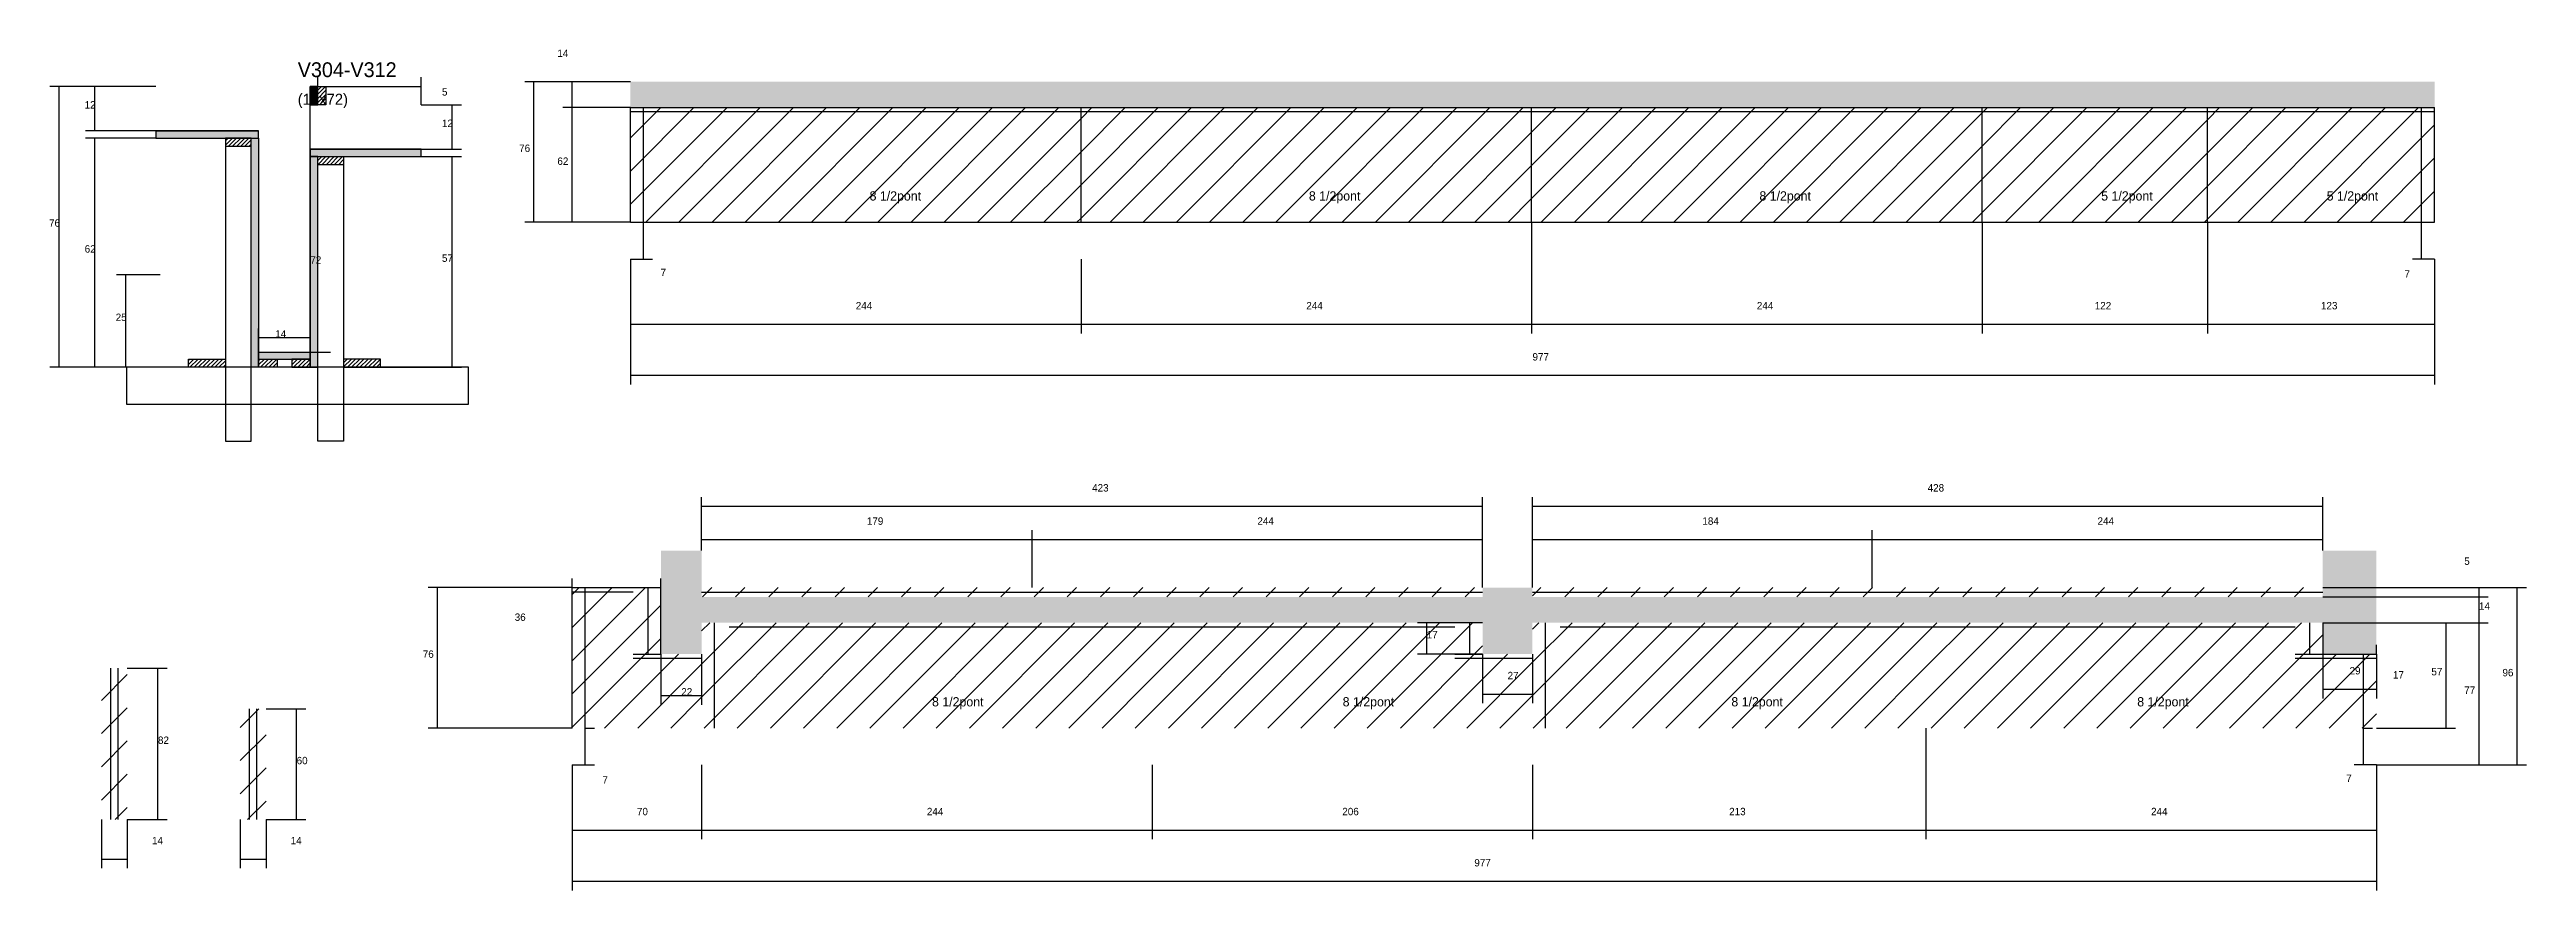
# Model space of a CAD drawing. Header units: metres. Extents: x -2848 to 21926, y -45195 to 1016.
# Drawn here: x 1466 to 2807, y -42235 to -41780 of the extents above; entities that cross this region are included whole.
import ezdxf

# ---------------------------------------------------------------- set-up
doc = ezdxf.new("R2010")
doc.units = ezdxf.units.M
for name, color, linetype in [('COTA', 4, 'Continuous'), ('Cota Seção (2x)', 4, 'Continuous'), ('Hachura', 253, 'Continuous'), ('Madeira', 126, 'Continuous'), ('NOMENCLATURA', 7, 'Continuous'), ('Painéis', 200, 'Continuous'), ('SARR_2.2x7', 40, 'Continuous'), ('SARR_EDITAR', 141, 'Continuous'), ('Texto Seção', 7, 'Continuous')]:
    doc.layers.add(name, color=color, linetype=linetype)

msp = doc.modelspace()

# ---------------------------------------------------------------- texts
at = {"layer": 'COTA'}
for s, p in [('14', (1740.6, -41784.1)), ('12', (1484.6, -41812)), ('5', (1678.1, -41805)), ('12', (1678.1, -41822)), ('76', (1719.9, -41835.5)), ('62', (1740.6, -41842.5)), ('76', (1465.3, -41876)), ('62', (1484.6, -41890)), ('57', (1678.1, -41895)), ('7', (1796.5, -41902.7)), ('7', (2740.9, -41903.6)), ('244', (1902.2, -41920.7)), ('244', (2146.2, -41920.7)), ('244', (2390.2, -41920.7)), ('122', (2573.2, -41920.7)), ('123', (2695.7, -41920.7)), ('25', (1501.4, -41927)), ('977', (2268.7, -41948.4)), ('423', (2030.2, -42019.3)), ('428', (2482.7, -42019.3)), ('179', (1908.2, -42037.3)), ('244', (2119.7, -42037.3)), ('184', (2360.7, -42037.3)), ('244', (2574.7, -42037.3)), ('5', (2773.3, -42059)), ('14', (2781.3, -42083.3)), ('36', (1717.5, -42089.3)), ('76', (1667.7, -42109.3)), ('17', (2211.4, -42098.8)), ('27', (2255.2, -42120.9)), ('29', (2711.2, -42118.3)), ('17', (2734.7, -42120.5)), ('57', (2755.5, -42118.8)), ('96', (2794, -42119.3)), ('22', (1807.7, -42129.7)), ('77', (2773.3, -42128.8)), ('82', (1524.3, -42155.9)), ('60', (1599.4, -42166.9)), ('7', (1765, -42177.4)), ('7', (2709.4, -42176.5)), ('70', (1783.7, -42194.5)), ('244', (1940.7, -42194.5)), ('206', (2165.7, -42194.5)), ('213', (2375.2, -42194.5)), ('244', (2603.7, -42194.5)), ('14', (1521.1, -42210.2)), ('14', (1596.2, -42210.2)), ('977', (2237.2, -42222.2))]:
    msp.add_text(s, height=4, dxfattribs=at).set_placement(p)
at = {"layer": 'Cota Seção (2x)'}
for s, p in [('72', (1606.8, -41896)), ('14', (1587.8, -41936))]:
    msp.add_text(s, height=4, dxfattribs=at).set_placement(p)
at = {"layer": 'NOMENCLATURA'}
for s, p in [('8 1/2pont', (1909.7, -41861.8)), ('8 1/2pont', (2147.6, -41861.8)), ('8 1/2pont', (2391.6, -41861.8)), ('5 1/2pont', (2576.7, -41861.8)), ('5 1/2pont', (2698.8, -41861.8)), ('8 1/2pont', (1943.5, -42135.6)), ('8 1/2pont', (2165.9, -42135.6)), ('8 1/2pont', (2376.4, -42135.6)), ('8 1/2pont', (2596.2, -42135.6))]:
    msp.add_text(s, height=5, dxfattribs=at).set_placement(p)
at = {"layer": 'Texto Seção'}
for s, height, p in [('V304-V312', 8, (1600, -41795)), ('(14x72)', 6, (1600, -41810))]:
    msp.add_text(s, height=height, dxfattribs=at).set_placement(p)

# ---------------------------------------------------------------- hatches: boundary and pattern name
at = {"layer": 'COTA'}
h = msp.add_hatch(dxfattribs=at)
h.set_pattern_fill('AR-CONC', scale=0.03)
h.paths.add_polyline_path([(1780.2, -41797.5), (1780.2, -41811.5), (2757.2, -41811.5), (2757.2, -41797.5)])
h = msp.add_hatch(dxfattribs=at)
h.set_pattern_fill('AR-CONC', scale=0.03)
h.paths.add_polyline_path([(2241.7, -42107.3), (2268.7, -42107.3), (2268.7, -42090.3), (2696.7, -42090.3), (2696.7, -42107.3), (2725.7, -42107.3), (2725.7, -42051.3), (2696.7, -42051.3), (2696.7, -42071.3), (2696.7, -42076.3), (2268.7, -42076.3), (2268.7, -42071.3), (2241.7, -42071.3), (2241.7, -42076.3), (1818.7, -42076.3), (1818.7, -42071.3), (1818.7, -42051.3), (1796.7, -42051.3), (1796.7, -42071.3), (1796.7, -42107.3), (1818.7, -42107.3), (1818.7, -42090.3), (2241.7, -42090.3)])
at = {"layer": 'Hachura'}
h = msp.add_hatch(color=8, dxfattribs=at)
h.dxf.hatch_style = 1
h.paths.add_polyline_path([(1610.8, -41800), (1606.8, -41800), (1606.8, -41800), (1606.8, -41810), (1606.8, -41810), (1610.8, -41810), (1610.8, -41810), (1610.8, -41800)])
h = msp.add_hatch(dxfattribs=at)
h.set_pattern_fill('ANSI31', scale=0.5)
h.paths.add_polyline_path([(1615.2, -41810), (1610.8, -41810), (1610.8, -41810), (1610.8, -41800), (1610.8, -41800), (1615.2, -41800), (1615.2, -41800), (1615.2, -41810)])
h = msp.add_hatch(dxfattribs=at)
h.set_pattern_fill('ANSI31', scale=4)
h.paths.add_polyline_path([(2024.2, -41811.5), (1780.2, -41811.5), (1780.2, -41873.5), (2024.2, -41873.5)])
h = msp.add_hatch(dxfattribs=at)
h.set_pattern_fill('ANSI31', scale=4)
h.paths.add_polyline_path([(2268.2, -41873.5), (2268.2, -41811.5), (2024.2, -41811.5), (2024.2, -41873.5)])
h = msp.add_hatch(dxfattribs=at)
h.set_pattern_fill('ANSI31', scale=4)
h.paths.add_polyline_path([(2512.2, -41873.5), (2512.2, -41811.5), (2268.2, -41811.5), (2268.2, -41873.5)])
h = msp.add_hatch(dxfattribs=at)
h.set_pattern_fill('ANSI31', scale=4)
h.paths.add_polyline_path([(2512.2, -41811.5), (2512.2, -41873.5), (2634.2, -41873.5), (2634.2, -41811.5)])
h = msp.add_hatch(dxfattribs=at)
h.set_pattern_fill('ANSI31', scale=4)
h.paths.add_polyline_path([(2634.2, -41873.5), (2757.2, -41873.5), (2757.2, -41811.5), (2634.2, -41811.5)])
h = msp.add_hatch(color=8, dxfattribs=at)
h.dxf.hatch_style = 1
h.paths.add_polyline_path([(1578.8, -41828), (1578.8, -41824), (1578.8, -41824), (1523.2, -41824), (1523.2, -41824), (1523.2, -41828), (1523.2, -41828), (1578.8, -41828)])
h = msp.add_hatch(dxfattribs=at)
h.set_pattern_fill('ANSI31', scale=0.5)
h.paths.add_polyline_path([(1574.8, -41832.4), (1574.8, -41828), (1574.8, -41828), (1560.8, -41828), (1560.8, -41828), (1560.8, -41832.4), (1560.8, -41832.4), (1574.8, -41832.4)])
h = msp.add_hatch(color=8, dxfattribs=at)
h.dxf.hatch_style = 1
h.paths.add_polyline_path([(1574.8, -41828), (1578.8, -41828), (1578.8, -41828), (1578.8, -41952), (1578.8, -41952), (1574.8, -41952), (1574.8, -41952), (1574.8, -41828)])
h = msp.add_hatch(color=8, dxfattribs=at)
h.dxf.hatch_style = 1
h.paths.add_polyline_path([(1666.8, -41838), (1666.8, -41834), (1666.8, -41834), (1606.8, -41834), (1606.8, -41834), (1606.8, -41838), (1606.8, -41838), (1666.8, -41838)])
h = msp.add_hatch(color=8, dxfattribs=at)
h.dxf.hatch_style = 1
h.paths.add_polyline_path([(1610.8, -41838), (1606.8, -41838), (1606.8, -41838), (1606.8, -41952), (1606.8, -41952), (1610.8, -41952), (1610.8, -41952), (1610.8, -41838)])
h = msp.add_hatch(dxfattribs=at)
h.set_pattern_fill('ANSI31', scale=0.5)
h.paths.add_polyline_path([(1610.8, -41842.4), (1610.8, -41838), (1610.8, -41838), (1624.8, -41838), (1624.8, -41838), (1624.8, -41842.4), (1624.8, -41842.4), (1610.8, -41842.4)])
h = msp.add_hatch(color=8, dxfattribs=at)
h.dxf.hatch_style = 1
h.paths.add_polyline_path([(1606.8, -41947.6), (1606.8, -41944), (1606.8, -41944), (1578.8, -41944), (1578.8, -41944), (1578.8, -41947.6), (1578.8, -41947.6), (1606.8, -41947.6)])
h = msp.add_hatch(dxfattribs=at)
h.set_pattern_fill('ANSI31', scale=0.5)
h.paths.add_polyline_path([(1540.8, -41952), (1540.8, -41947.6), (1540.8, -41947.6), (1560.8, -41947.6), (1560.8, -41947.6), (1560.8, -41952), (1560.8, -41952), (1540.8, -41952)])
h = msp.add_hatch(dxfattribs=at)
h.set_pattern_fill('ANSI31', scale=0.5)
h.paths.add_polyline_path([(1578.8, -41952), (1578.8, -41947.6), (1578.8, -41947.6), (1588.8, -41947.6), (1588.8, -41947.6), (1588.8, -41952), (1588.8, -41952), (1578.8, -41952)])
h = msp.add_hatch(dxfattribs=at)
h.set_pattern_fill('ANSI31', scale=0.5)
h.paths.add_polyline_path([(1606.8, -41952), (1606.8, -41947.6), (1606.8, -41947.6), (1596.8, -41947.6), (1596.8, -41947.6), (1596.8, -41952), (1596.8, -41952), (1606.8, -41952)])
h = msp.add_hatch(dxfattribs=at)
h.set_pattern_fill('ANSI31', scale=0.5)
h.paths.add_polyline_path([(1644.8, -41952), (1644.8, -41947.6), (1644.8, -41947.6), (1624.8, -41947.6), (1624.8, -41947.6), (1624.8, -41952), (1624.8, -41952), (1644.8, -41952)])
h = msp.add_hatch(dxfattribs=at)
h.set_pattern_fill('ANSI31', scale=4)
h.paths.add_polyline_path([(1748.7, -42071.3), (1748.7, -42147.3), (1818.7, -42147.3), (1818.7, -42107.3), (1796.7, -42107.3), (1796.7, -42071.3)])
h = msp.add_hatch(dxfattribs=at)
h.set_pattern_fill('ANSI31', scale=4)
h.paths.add_polyline_path([(1818.7, -42071.3), (1818.7, -42076.3), (1997.7, -42076.3), (1997.7, -42071.3)])
h = msp.add_hatch(dxfattribs=at)
h.set_pattern_fill('ANSI31', scale=4)
h.paths.add_polyline_path([(1997.7, -42071.3), (1997.7, -42076.3), (2241.7, -42076.3), (2241.7, -42071.3)])
h = msp.add_hatch(dxfattribs=at)
h.set_pattern_fill('ANSI31', scale=4)
h.paths.add_polyline_path([(2268.7, -42071.3), (2268.7, -42076.3), (2452.7, -42076.3), (2452.7, -42071.3)])
h = msp.add_hatch(dxfattribs=at)
h.set_pattern_fill('ANSI31', scale=4)
h.paths.add_polyline_path([(2452.7, -42071.3), (2452.7, -42076.3), (2696.7, -42076.3), (2696.7, -42071.3)])
h = msp.add_hatch(dxfattribs=at)
h.set_pattern_fill('ANSI31', scale=4)
h.paths.add_polyline_path([(2062.7, -42147.3), (2062.7, -42090.3), (1818.7, -42090.3), (1818.7, -42107.3), (1818.7, -42147.3)])
h = msp.add_hatch(dxfattribs=at)
h.set_pattern_fill('ANSI31', scale=4)
h.paths.add_polyline_path([(2268.7, -42147.3), (2268.7, -42107.3), (2241.7, -42107.3), (2241.7, -42090.3), (2062.7, -42090.3), (2062.7, -42147.3)])
h = msp.add_hatch(dxfattribs=at)
h.set_pattern_fill('ANSI31', scale=4)
h.paths.add_polyline_path([(2268.7, -42090.3), (2268.7, -42147.3), (2481.7, -42147.3), (2481.7, -42090.3)])
h = msp.add_hatch(dxfattribs=at)
h.set_pattern_fill('ANSI31', scale=4)
h.paths.add_polyline_path([(2481.7, -42090.3), (2481.7, -42147.3), (2725.7, -42147.3), (2725.7, -42107.3), (2696.7, -42107.3), (2696.7, -42090.3)])
h = msp.add_hatch(dxfattribs=at)
h.set_pattern_fill('ANSI31', scale=4)
h.paths.add_polyline_path([(1507.7, -42114.9), (1493.7, -42114.9), (1493.7, -42196.9), (1507.7, -42196.9)])
h = msp.add_hatch(dxfattribs=at)
h.set_pattern_fill('ANSI31', scale=4)
h.paths.add_polyline_path([(1582.9, -42136.9), (1568.9, -42136.9), (1568.9, -42196.9), (1582.9, -42196.9)])

# ---------------------------------------------------------------- linework, layer by layer
at = {"layer": 'COTA'}
for p, q in [((1610.8, -41800), (1610.8, -41795)), ((1666.8, -41810), (1666.8, -41795)), ((1780.2, -41797.5), (1722.9, -41797.5)), ((1727.9, -41873.5), (1727.9, -41797.5)), ((1780.2, -41797.5), (1743.6, -41797.5)), ((1748.6, -41811.5), (1748.6, -41797.5)), ((1523.2, -41800), (1465.8, -41800)), ((1470.8, -41952), (1470.8, -41800)), ((1523.2, -41800), (1485.1, -41800)), ((1490.1, -41824), (1490.1, -41800)), ((1610.8, -41800), (1666.8, -41800)), ((1666.8, -41810), (1688.6, -41810)), ((1683.6, -41834), (1683.6, -41810)), ((1780.2, -41811.5), (1743.6, -41811.5)), ((1780.2, -41811.5), (1743.6, -41811.5)), ((1748.6, -41873.5), (1748.6, -41811.5)), ((1523.2, -41824), (1485.1, -41824)), ((1523.2, -41828), (1485.1, -41828)), ((1490.1, -41952), (1490.1, -41828)), ((1666.8, -41834), (1688.6, -41834)), ((1666.8, -41838), (1688.6, -41838)), ((1683.6, -41952), (1683.6, -41838)), ((1780.2, -41873.5), (1722.9, -41873.5)), ((1780.2, -41873.5), (1743.6, -41873.5)), ((1787.2, -41893.5), (1787.2, -41873.5)), ((1787.2, -41873.5), (1792.2, -41873.5)), ((2268.2, -41873.5), (2268.2, -41933.7)), ((2512.2, -41873.5), (2512.2, -41933.7)), ((2512.2, -41873.5), (2512.2, -41933.7)), ((2634.2, -41873.5), (2634.2, -41933.7)), ((2750.2, -41893.5), (2750.2, -41873.5)), ((2750.2, -41873.5), (2755.2, -41873.5)), ((1525.5, -41902), (1501.9, -41902)), ((1506.9, -41952), (1506.9, -41902)), ((1780.2, -41893.5), (1780.2, -41933.7)), ((1780.2, -41893.5), (1780.2, -41961.4)), ((1780.2, -41893.5), (1792.2, -41893.5)), ((2024.2, -41893.5), (2024.2, -41933.7)), ((2024.2, -41893.5), (2024.2, -41933.7)), ((2268.2, -41893.5), (2268.2, -41933.7)), ((2634.2, -41893.5), (2634.2, -41933.7)), ((2757.2, -41893.5), (2745.2, -41893.5)), ((2757.2, -41893.5), (2757.2, -41933.7)), ((2757.2, -41893.5), (2757.2, -41961.4)), ((1780.2, -41928.7), (2024.2, -41928.7)), ((2024.2, -41928.7), (2268.2, -41928.7)), ((2268.2, -41928.7), (2512.2, -41928.7)), ((2512.2, -41928.7), (2634.2, -41928.7)), ((2634.2, -41928.7), (2757.2, -41928.7)), ((1545.2, -41952), (1465.8, -41952)), ((1545.2, -41952), (1485.1, -41952)), ((1525.5, -41952), (1501.9, -41952)), ((1640.4, -41952), (1688.6, -41952)), ((1780.2, -41956.4), (2757.2, -41956.4)), ((1818.7, -42051.3), (1818.7, -42022.3)), ((2241.7, -42071.3), (2241.7, -42022.3)), ((2268.7, -42071.3), (2268.7, -42022.3)), ((2696.7, -42051.3), (2696.7, -42022.3)), ((1818.7, -42027.3), (2241.7, -42027.3)), ((2268.7, -42027.3), (2696.7, -42027.3)), ((1818.7, -42051.3), (1818.7, -42040.3)), ((1818.7, -42045.3), (1997.7, -42045.3)), ((1997.7, -42071.3), (1997.7, -42040.3)), ((1997.7, -42071.3), (1997.7, -42040.3)), ((1997.7, -42045.3), (2241.7, -42045.3)), ((2241.7, -42071.3), (2241.7, -42040.3)), ((2268.7, -42071.3), (2268.7, -42040.3)), ((2268.7, -42045.3), (2452.7, -42045.3)), ((2452.7, -42071.3), (2452.7, -42040.3)), ((2452.7, -42071.3), (2452.7, -42040.3)), ((2452.7, -42045.3), (2696.7, -42045.3)), ((2696.7, -42051.3), (2696.7, -42040.3)), ((1748.7, -42071.3), (1748.7, -42066.3)), ((1796.7, -42107.3), (1796.7, -42066.3)), ((1748.7, -42071.3), (1670.7, -42071.3)), ((1675.7, -42147.3), (1675.7, -42071.3)), ((1748.7, -42071.3), (1796.7, -42071.3)), ((2696.7, -42071.3), (2807, -42071.3)), ((2696.7, -42071.3), (2786.3, -42071.3)), ((2696.7, -42076.3), (2786.3, -42076.3)), ((2725.7, -42076.3), (2786.3, -42076.3)), ((2781.3, -42076.3), (2781.3, -42071.3)), ((2781.3, -42090.3), (2781.3, -42076.3)), ((2802, -42167.3), (2802, -42071.3)), ((2241.7, -42090.3), (2206.4, -42090.3)), ((2211.4, -42107.3), (2211.4, -42090.3)), ((2696.7, -42090.3), (2696.7, -42112.3)), ((2696.7, -42090.3), (2768.5, -42090.3)), ((2725.7, -42090.3), (2786.3, -42090.3)), ((2725.7, -42090.3), (2786.3, -42090.3)), ((2763.5, -42147.3), (2763.5, -42090.3)), ((2781.3, -42167.3), (2781.3, -42090.3)), ((1796.7, -42107.3), (1796.7, -42134.7)), ((1818.7, -42107.3), (1818.7, -42134.7)), ((2241.7, -42107.3), (2206.4, -42107.3)), ((2241.7, -42107.3), (2241.7, -42133.9)), ((2268.7, -42107.3), (2268.7, -42133.9)), ((2696.7, -42107.3), (2696.7, -42131.3)), ((2696.7, -42107.3), (2725.7, -42107.3)), ((2725.7, -42107.3), (2725.7, -42102.3)), ((2725.7, -42107.3), (2725.7, -42131.3)), ((1507.7, -42114.9), (1529.3, -42114.9)), ((1524.3, -42196.9), (1524.3, -42114.9)), ((1796.7, -42129.7), (1818.7, -42129.7)), ((2241.7, -42128.9), (2268.7, -42128.9)), ((2696.7, -42126.3), (2725.7, -42126.3)), ((1582.9, -42136.9), (1604.4, -42136.9)), ((1599.4, -42196.9), (1599.4, -42136.9)), ((1748.7, -42147.3), (1670.7, -42147.3)), ((1755.7, -42167.3), (1755.7, -42147.3)), ((1755.7, -42147.3), (1760.7, -42147.3)), ((2481.7, -42147.3), (2481.7, -42207.5)), ((2718.7, -42167.3), (2718.7, -42147.3)), ((2718.7, -42147.3), (2723.7, -42147.3)), ((2725.7, -42147.3), (2768.5, -42147.3)), ((1748.7, -42167.3), (1748.7, -42207.5)), ((1748.7, -42167.3), (1748.7, -42235.2)), ((1748.7, -42167.3), (1760.7, -42167.3)), ((1818.7, -42167.3), (1818.7, -42207.5)), ((1818.7, -42167.3), (1818.7, -42207.5)), ((2062.7, -42167.3), (2062.7, -42207.5)), ((2062.7, -42167.3), (2062.7, -42207.5)), ((2268.7, -42167.3), (2268.7, -42207.5)), ((2268.7, -42167.3), (2268.7, -42207.5)), ((2481.7, -42167.3), (2481.7, -42207.5)), ((2725.7, -42167.3), (2713.7, -42167.3)), ((2725.7, -42167.3), (2725.7, -42207.5)), ((2725.7, -42167.3), (2807, -42167.3)), ((2725.7, -42167.3), (2786.3, -42167.3)), ((2725.7, -42167.3), (2725.7, -42235.2)), ((1493.7, -42196.9), (1493.7, -42223.2)), ((1507.7, -42196.9), (1529.3, -42196.9)), ((1507.7, -42196.9), (1507.7, -42223.2)), ((1568.9, -42196.9), (1568.9, -42223.2)), ((1582.9, -42196.9), (1604.4, -42196.9)), ((1582.9, -42196.9), (1582.9, -42223.2)), ((1748.7, -42202.5), (1818.7, -42202.5)), ((1818.7, -42202.5), (2062.7, -42202.5)), ((2062.7, -42202.5), (2268.7, -42202.5)), ((2268.7, -42202.5), (2481.7, -42202.5)), ((2481.7, -42202.5), (2725.7, -42202.5)), ((1493.7, -42218.2), (1507.7, -42218.2)), ((1568.9, -42218.2), (1582.9, -42218.2)), ((1748.7, -42230.2), (2725.7, -42230.2))]:
    msp.add_line(p, q, dxfattribs=at)
at = {"layer": 'Cota Seção (2x)'}
for p, q in [((1606.8, -41944), (1606.8, -41800)), ((1606.8, -41800), (1611.8, -41800)), ((1578.8, -41952), (1578.8, -41931)), ((1606.8, -41952), (1606.8, -41931)), ((1578.8, -41936), (1606.8, -41936)), ((1617.8, -41944), (1601.8, -41944))]:
    msp.add_line(p, q, dxfattribs=at)
at = {"layer": 'Madeira'}
for points in [[(1615.2, -41810), (1610.8, -41810), (1610.8, -41800), (1615.2, -41800)], [(1574.8, -41832.4), (1574.8, -41828), (1560.8, -41828), (1560.8, -41832.4)], [(1574.8, -41828), (1560.8, -41828), (1560.8, -41992), (1574.8, -41992)], [(1610.8, -41842.4), (1610.8, -41838), (1624.8, -41838), (1624.8, -41842.4)], [(1610.8, -41838), (1624.8, -41838), (1624.8, -41992), (1610.8, -41992)], [(1507.3, -41972), (1692.5, -41972), (1692.5, -41952), (1507.3, -41952)], [(1540.8, -41952), (1540.8, -41947.6), (1560.8, -41947.6), (1560.8, -41952)], [(1578.8, -41952), (1578.8, -41947.6), (1588.8, -41947.6), (1588.8, -41952)], [(1606.8, -41952), (1606.8, -41947.6), (1596.8, -41947.6), (1596.8, -41952)], [(1644.8, -41952), (1644.8, -41947.6), (1624.8, -41947.6), (1624.8, -41952)]]:
    msp.add_lwpolyline(points, close=True, dxfattribs=at)
at = {"layer": 'Painéis'}
for p, q in [((1780.2, -41811.5), (2757.2, -41811.5)), ((1780.2, -41873.5), (1780.2, -41811.5)), ((2024.2, -41873.5), (2024.2, -41811.5)), ((2268.2, -41873.5), (2268.2, -41811.5)), ((2512.2, -41873.5), (2512.2, -41811.5)), ((2634.2, -41873.5), (2634.2, -41811.5)), ((2757.2, -41873.5), (2757.2, -41811.5)), ((1523.2, -41824), (1578.8, -41824)), ((1606.8, -41834), (1666.8, -41834)), ((1780.2, -41873.5), (2757.2, -41873.5))]:
    msp.add_line(p, q, dxfattribs=at)
for points in [[(1610.8, -41800), (1606.8, -41800), (1606.8, -41810), (1610.8, -41810)], [(1578.8, -41828), (1578.8, -41824), (1523.2, -41824), (1523.2, -41828)], [(1574.8, -41828), (1578.8, -41828), (1578.8, -41952), (1574.8, -41952)], [(1666.8, -41838), (1666.8, -41834), (1606.8, -41834), (1606.8, -41838)], [(1610.8, -41838), (1606.8, -41838), (1606.8, -41952), (1610.8, -41952)], [(1606.8, -41947.6), (1606.8, -41944), (1578.8, -41944), (1578.8, -41947.6)]]:
    msp.add_lwpolyline(points, close=True, dxfattribs=at)
msp.add_lwpolyline([(1748.7, -42147.3), (1748.7, -42071.3), (1796.7, -42071.3)], dxfattribs=at)
at = {"layer": 'SARR_2.2x7'}
for p, q in [((1787.2, -41873.5), (1787.2, -41811.5)), ((2750.2, -41893.5), (2750.2, -41811.5)), ((1780.2, -41813.7), (2024.2, -41813.7)), ((2024.2, -41813.7), (2268.2, -41813.7)), ((2268.2, -41813.7), (2512.2, -41813.7)), ((2512.2, -41813.7), (2634.2, -41813.7)), ((2634.2, -41813.7), (2757.2, -41813.7)), ((1748.7, -42073.5), (1781.7, -42073.5)), ((1755.7, -42147.3), (1755.7, -42071.3)), ((1789.7, -42107.3), (1789.7, -42071.3)), ((1825.7, -42147.3), (1825.7, -42090.3)), ((1833.7, -42092.5), (2062.7, -42092.5)), ((2062.7, -42092.5), (2226.7, -42092.5)), ((2234.7, -42107.3), (2234.7, -42090.3)), ((2275.7, -42147.3), (2275.7, -42090.3)), ((2283.7, -42092.5), (2481.7, -42092.5)), ((2481.7, -42092.5), (2681.7, -42092.5)), ((2689.7, -42107.3), (2689.7, -42090.3)), ((1781.7, -42107.3), (1796.7, -42107.3)), ((2226.7, -42107.3), (2241.7, -42107.3)), ((2681.7, -42107.3), (2696.7, -42107.3)), ((2718.7, -42147.3), (2718.7, -42107.3)), ((1781.7, -42109.5), (1818.7, -42109.5)), ((2226.7, -42109.5), (2268.7, -42109.5)), ((2681.7, -42109.5), (2725.7, -42109.5))]:
    msp.add_line(p, q, dxfattribs=at)
at = {"layer": 'SARR_EDITAR'}
for p, q in [((1818.7, -42073.8), (1997.7, -42073.8)), ((1997.7, -42073.8), (2241.7, -42073.8)), ((2268.7, -42073.8), (2452.7, -42073.8)), ((2452.7, -42073.8), (2696.7, -42073.8)), ((1498.7, -42196.9), (1498.7, -42114.9)), ((1502.7, -42196.9), (1502.7, -42114.9)), ((1573.9, -42196.9), (1573.9, -42136.9)), ((1577.9, -42196.9), (1577.9, -42136.9))]:
    msp.add_line(p, q, dxfattribs=at)

msp.set_redraw_order([(e.dxf.handle, doc.entitydb.next_handle()) for e in msp.query("TEXT MTEXT ATTDEF DIMENSION ARC_DIMENSION")])  # texts and dimensions are drawn at this point

doc.saveas('drawing.dxf')
